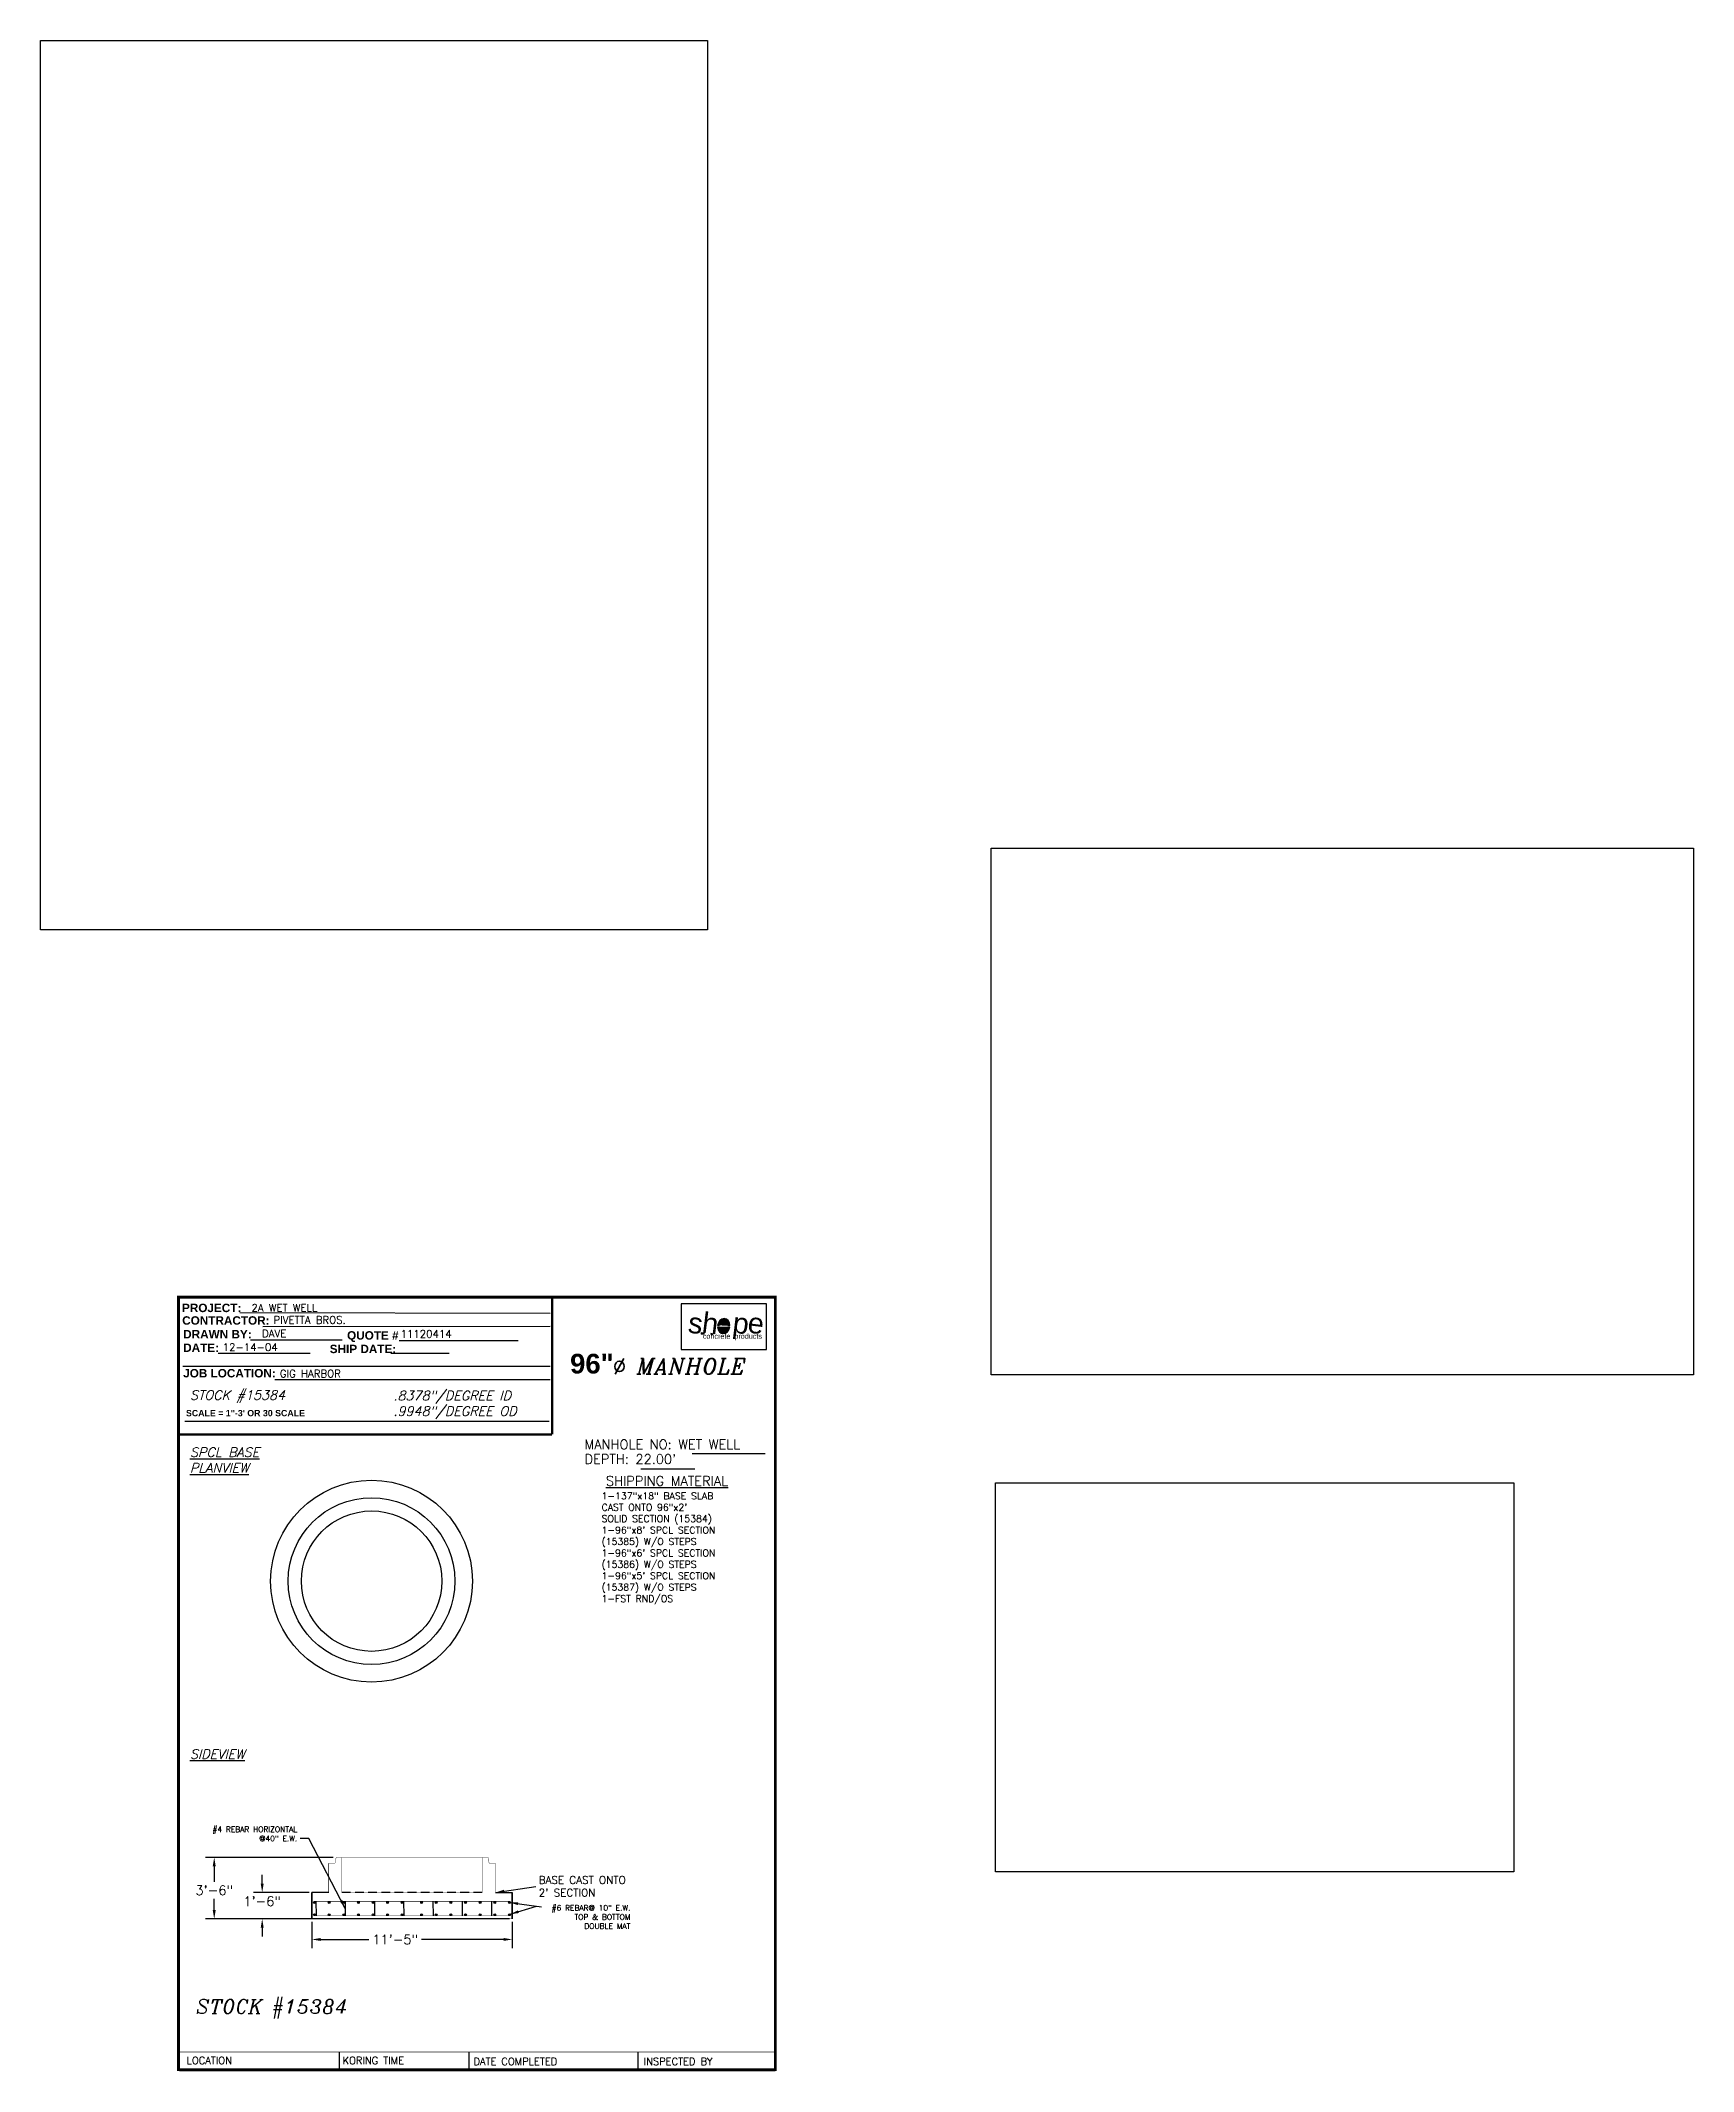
# Model space of a CAD drawing. Extents: x -389 to 2703, y -939 to 1387.
# Drawn here: x 486 to 1616, y -1 to 1387 of the extents above; entities that cross this region are included whole.
import ezdxf

# ---------------------------------------------------------------- set-up
doc = ezdxf.new("R2010")
doc.units = 0
doc.header["$LTSCALE"] = 24
doc.header["$MEASUREMENT"] = 0
doc.linetypes.add('HIDDEN', pattern=[0.375, 0.25, -0.125])
doc.layers.get('0').update_dxf_attribs({"linetype": 'CONTINUOUS'})
doc.layers.get('DEFPOINTS').update_dxf_attribs({"linetype": 'CONTINUOUS'})
for name, color, linetype in [('C', 7, 'CONTINUOUS'), ('DIM', 7, 'CONTINUOUS'), ('PIPE-PD', 7, 'CONTINUOUS'), ('W', 7, 'CONTINUOUS')]:
    doc.layers.add(name, color=color, linetype=linetype)
doc.styles.add('ITALICC', font='italicc', dxfattribs={"height": 4})
doc.styles.add('ROMAND', font='romand', dxfattribs={"height": 6.5})
doc.styles.add('ROMANS', font='romans', dxfattribs={"height": 6.5})
doc.styles.add('SANSSERIFBOLD', font='sasb____.pfb', dxfattribs={"height": 8})
doc.dimstyles.new('96MH', dxfattribs={"dimscale": 32, "dimtxt": 0.18, "dimasz": 0.1875, "dimexe": 0.1875, "dimexo": 0.0625, "dimgap": 0.0625, "dimtad": 0, "dimtih": 1, "dimtoh": 1, "dimzin": 12, "dimdsep": 46, "dimlunit": 4, "dimtxsty": 'ROMAND', "dimcen": 0.0625, "dimadec": 0, "dimazin": 0, "dimtfac": 1, "dimtdec": 0, "dimtofl": 0, "dimtmove": 0, "dimatfit": 1, "dimfxl": 0, "dimfrac": 2, "dimtolj": 1, "dimtzin": 12, "dimarcsym": 0})
picture_1 = doc.add_image_def('image4.jpg', size_in_pixel=(480, 640))
picture_2 = doc.add_image_def('image1.jpg', size_in_pixel=(640, 480))
picture_3 = doc.add_image_def('image2.jpg', size_in_pixel=(640, 480))

msp = doc.modelspace()

# ---------------------------------------------------------------- texts
for s, height, style, p in [('STOCK #15384', 6.4, 'ITALICC', (588.111, 457.931)), ('.8378"/DEGREE ID', 6.4, 'ITALICC', (727.233, 457.553)), ('.9948"/DEGREE OD', 6.4, 'ITALICC', (727.233, 446.965)), ('MANHOLE NO: WET WELL', 6.5, 'ROMANS', (857.842, 424.157)), ("DEPTH: 22.00'", 6.5, 'ROMANS', (857.842, 414.132)), ('%%USHIPPING MATERIAL', 6.5, 'ROMANS', (872.497, 399.182)), ('%%USIDEVIEW', 6.4, 'ITALICC', (588.111, 212.564)), ('STOCK #15384', 9.6, 'ITALICC', (592.159, 38.283)), ('LOCATION', 4.95, 'ROMAND', (585.84, 3.839)), ('KORING TIME', 4.95, 'ROMAND', (692.446, 3.79)), ('DATE COMPLETED', 4.95, 'ROMAND', (781.935, 3.154)), ('INSPECTED BY', 4.95, 'ROMAND', (898.294, 3.154))]:
    msp.add_text(s, height=height, dxfattribs=dict(style=style)).set_placement(p)
at = {"attachment_point": 1}
for s, insert, char_height, width, style in [('%%c MANHOLE', (877.157, 486.101), 10.70345, 269.4977, 'ITALICC'), ('{\\LSPCL BASE PLANVIEW}', (588.111, 425.245), 6.4, 83.74499, 'ITALICC'), ('1-137"x18" BASE SLAB\\PCAST ONTO 96"x2\' \\PSOLID SECTION (15384)\\P1-96"x8\' SPCL SECTION\\P(15385) W/O STEPS\\P1-96"x6\' SPCL SECTION\\P(15386) W/O STEPS\\P1-96"x5\' SPCL SECTION\\P(15387) W/O STEPS\\P1-FST RND/OS', (869.516, 394.548), 4.68, 138.6875, 'ROMAND')]:
    msp.add_mtext(s, dxfattribs=dict(at, insert=insert, char_height=char_height, width=width, style=style))
at = {"style": 'ROMAND'}
for s, insert, char_height, attachment_point in [('#4 REBAR HORIZONTAL\\P@40" E.W.', (661.469, 156.153), 3.75, 9), ("BASE CAST ONTO\\P2' SECTION", (826.537, 125.316), 5.2, 4), ('#6 REBAR@ 10" E.W.\\PTOP & BOTTOM\\PDOUBLE MAT', (889.238, 96.248), 3.75, 9)]:
    msp.add_mtext(s, dxfattribs=dict(at, insert=insert, char_height=char_height, attachment_point=attachment_point))
at = {"layer": 'W', "style": 'SANSSERIFBOLD'}
msp.add_text('96"', height=13.44, dxfattribs=at).set_placement((847.994, 475.884))

# ---------------------------------------------------------------- blocks, each defined once
blk = doc.blocks.new('*D83')
at = {"color": 0, "lineweight": -2}
for p, q in [((671.5, 101.1), (671.5, 83)), ((808.5, 101.1), (808.5, 83)), ((677.5, 89), (710.3, 89)), ((802.5, 89), (746.5, 89))]:
    blk.add_line(p, q, dxfattribs=at)
at = {"color": 0}
for points in [[(677.5, 90), (677.5, 88), (671.5, 89)], [(802.5, 90), (802.5, 88), (808.5, 89)]]:
    blk.add_solid(points, dxfattribs=at)
at = {"layer": 'DEFPOINTS', "color": 0}
for p in [(671.5, 103.1), (808.5, 103.1), (808.5, 89)]:
    blk.add_point(p, dxfattribs=at)
at = {"color": 0, "insert": (728.4, 89), "char_height": 6.5, "attachment_point": 5, "style": 'ROMAND'}
blk.add_mtext('\\A1;11\'-5"', dxfattribs=at)
blk = doc.blocks.new('TITLEB')
for p, q in [((33.1, -10), (189, -10.3)), ((44.7, -17), (189, -16.9)), ((22.3, -30.5), (68.4, -30.5)), ((38.5, -23.7), (84.6, -23.7)), ((109, -30.5), (138.3, -30.5)), ((113.2, -24), (173, -24)), ((4.5, -37), (189, -37)), ((50.7, -43.6), (189, -43.6)), ((5.6, -64.6), (188.5, -64.6))]:
    blk.add_line(p, q)
at = {"style": 'SANSSERIFBOLD'}
for s, height, p in [('PROJECT:', 4.22, (4.1, -9.8)), ('CONTRACTOR:', 4.219, (4.2, -16.1)), ('DRAWN BY:', 4.22, (4.7, -23)), ('QUOTE #', 4.22, (87, -23.6)), ('DATE:', 4.22, (4.7, -29.8)), ('SHIP DATE:', 4.22, (78.3, -30.4)), ('JOB LOCATION:', 4.219, (4.7, -42.6)), ('SCALE = 1"-3\' OR 30 SCALE', 3.164, (6.1, -62.1))]:
    blk.add_text(s, height=height, dxfattribs=at).set_placement(p)
at = {"layer": 'DIM', "style": 'ROMAND'}
blk.add_text('DAVE', height=3.75, dxfattribs=at).set_placement((44.3, -22.4))
for tag, p in [('NAME', (39, -9.5)), ('NAME', (50.1, -15.6)), ('#', (113.8, -22.7)), ('DATE', (24.5, -29.3)), ('DATE', (111.2, -29.3)), ('LOCATION', (53.2, -42.6))]:
    blk.add_attdef(tag, p, '', height=3.75, dxfattribs=at)
blk = doc.blocks.new('*D82')
at = {"color": 0, "lineweight": -2}
for p, q in [((637.5, 127.1), (637.5, 133.1)), ((669.5, 121.1), (631.5, 121.1)), ((681, 103.1), (631.5, 103.1)), ((637.5, 97.1), (637.5, 91.1))]:
    blk.add_line(p, q, dxfattribs=at)
at = {"color": 0}
for points in [[(636.5, 127.1), (638.5, 127.1), (637.5, 121.1)], [(636.5, 97.1), (638.5, 97.1), (637.5, 103.1)]]:
    blk.add_solid(points, dxfattribs=at)
at = {"layer": 'DEFPOINTS', "color": 0}
for p in [(671.5, 121.1), (637.5, 103.1), (683, 103.1)]:
    blk.add_point(p, dxfattribs=at)
at = {"color": 0, "insert": (637.5, 115.1), "char_height": 6.5, "attachment_point": 5, "style": 'ROMAND'}
blk.add_mtext('\\A1;1\'-6"', dxfattribs=at)
blk = doc.blocks.new('shope')
at = {"layer": 'C'}
h = blk.add_hatch(color=256, dxfattribs=at)
h.paths.add_polyline_path([(14.6, 12.5), (14.6, 11.4), (16.5, 11.4), (16.5, 12.3)], flags=16)
h.paths.add_polyline_path([(13.2, 31.6), (29.5, 29.6), (26.7, 7.2), (10.5, 9.2)], flags=9)
h = blk.add_hatch(color=256, dxfattribs=at)
h.paths.add_polyline_path([(21.6, 11.7), (21.6, 11.4), (23.5, 11.4), (23.5, 11.4)], flags=16)
h.paths.add_polyline_path([(13.2, 31.6), (29.5, 29.6), (26.7, 7.2), (10.5, 9.2)], flags=9)
h = blk.add_hatch(color=256, dxfattribs=at)
edge = h.paths.add_edge_path()
edge.add_ellipse((31.1, 17.2), major_axis=(-0.65, -4.14), ratio=0.722363, start_angle=103.1945, end_angle=269.7747, ccw=False)
edge.add_line((34.1, 17.7), (35.6, 17.7))
edge.add_ellipse((31.1, 17.2), major_axis=(-0.86, -5.48), ratio=0.809436, start_angle=102.3072, end_angle=272.2095)
edge.add_line((26.6, 17.7), (28.1, 17.7))
h = blk.add_hatch(color=5, dxfattribs=at)
edge = h.paths.add_edge_path()
edge.add_ellipse((31.1, 17.2), major_axis=(-0.86, -5.48), ratio=0.809436, start_angle=285.2918, end_angle=449.2249)
edge.add_line((35.5, 16.5), (26.6, 16.5))
for p, q in [((62.3, 33.3), (0, 33.3)), ((0, 33.3), (0, 0)), ((62.3, 0), (62.3, 33.3)), ((26.6, 17.7), (28.1, 17.7)), ((26.6, 16.5), (35.5, 16.5)), ((34.1, 17.7), (35.6, 17.7)), ((0, 0), (62.3, 0)), ((14.6, 12.5), (14.6, 11.4)), ((14.6, 12.5), (16.5, 12.3)), ((16.5, 11.4), (14.6, 11.4)), ((16.5, 12.3), (16.5, 11.4)), ((23.5, 11.4), (21.6, 11.7)), ((21.6, 11.7), (21.6, 11.4)), ((21.6, 11.4), (23.5, 11.4)), ((23.5, 11.4), (23.5, 11.4))]:
    blk.add_line(p, q, dxfattribs=at)
for major_axis, ratio, start_param, end_param in [((-0.86, -5.48), 0.809436, 1.785598, 4.750952), ((-0.86, -5.48), 0.809436, 4.979281, 7.840454), ((-0.65, -4.14), 0.722363, 1.801084, 4.708457)]:
    blk.add_ellipse((31.1, 17.2), major_axis=major_axis, ratio=ratio, start_param=start_param, end_param=end_param, dxfattribs=at)
at = {"layer": 'C', "char_height": 15, "width": 202.312, "attachment_point": 1, "style": 'ROMAND'}
for s, insert, rotation in [('{\\f@Arial Unicode MS|b0|i0|c0|p34;s}', (6.3, 27.4), 353.0287), ('{\\f@Arial Unicode MS|b0|i0|c0|p34;h}', (16.5, 27.4), 353), ('{\\f@Arial Unicode MS|b0|i0|c0|p34;p}', (38.8, 27.4), 353), ('{\\f@Arial Unicode MS|b0|i0|c0|p34;e}', (49.8, 27.4), 353)]:
    blk.add_mtext(s, dxfattribs=dict(at, insert=insert, rotation=rotation))
at = {"layer": 'C', "insert": (15.9, 11.7), "char_height": 3.75, "width": 50.625, "attachment_point": 1, "style": 'ROMAND'}
blk.add_mtext('{\\f@Arial Unicode MS|b0|i0|c0|p34;concrete  products}', dxfattribs=at)
blk = doc.blocks.new('*D90')
at = {"color": 0, "lineweight": -2}
for p, q in [((686, 145.1), (598.7, 145.1)), ((604.7, 139.1), (604.7, 128.5)), ((604.7, 109.1), (604.7, 116.7)), ((806.5, 103.1), (598.7, 103.1))]:
    blk.add_line(p, q, dxfattribs=at)
at = {"color": 0}
for points in [[(603.7, 139.1), (605.7, 139.1), (604.7, 145.1)], [(603.7, 109.1), (605.7, 109.1), (604.7, 103.1)]]:
    blk.add_solid(points, dxfattribs=at)
at = {"layer": 'DEFPOINTS', "color": 0}
for p in [(688, 145.1), (604.7, 103.1), (808.5, 103.1)]:
    blk.add_point(p, dxfattribs=at)
at = {"color": 0, "insert": (604.7, 122.6), "char_height": 6.5, "attachment_point": 5, "style": 'ROMAND'}
blk.add_mtext('\\A1;3\'-6"', dxfattribs=at)

# ---------------------------------------------------------------- dimensions: what is measured, and where the dimension line sits
for base, p1, p2, picture, middle in [((604.666, 103.076), (688.045, 145.076), (808.451, 103.076), '*D90', (604.666, 122.593)), ((637.528, 103.076), (671.451, 121.076), (682.951, 103.076), '*D82', (637.528, 115.076))]:
    dim = msp.add_linear_dim(base=base, p1=p1, p2=p2, angle=90, dimstyle='96MH')
    dim.commit()
    dim.dimension.update_dxf_attribs({"geometry": picture, "text_midpoint": middle, "dimtype": 160})
dim = msp.add_linear_dim(base=(808.451, 88.973), p1=(671.451, 103.076), p2=(808.451, 103.076), dimstyle='96MH')
dim.commit()
dim.dimension.update_dxf_attribs({"geometry": '*D83', "text_midpoint": (728.382, 88.973), "dimtype": 160})

# ---------------------------------------------------------------- hatches: boundary and pattern name
for points in [[(673.87, 114.313, 1), (672.615, 114.313, 1)], [(683.87, 114.313, 1), (682.615, 114.313, 1)], [(693.87, 114.313, 1), (692.615, 114.313, 1)], [(703.87, 114.313, 1), (702.615, 114.313, 1)], [(713.87, 114.313, 1), (712.615, 114.313, 1)], [(723.87, 114.313, 1), (722.615, 114.313, 1)], [(733.87, 114.313, 1), (732.615, 114.313, 1)], [(747.105, 114.313, 1), (745.849, 114.313, 1)], [(757.105, 114.313, 1), (755.849, 114.313, 1)], [(767.105, 114.313, 1), (765.849, 114.313, 1)], [(777.105, 114.313, 1), (775.849, 114.313, 1)], [(787.105, 114.313, 1), (785.849, 114.313, 1)], [(797.105, 114.313, 1), (795.849, 114.313, 1)], [(807.105, 114.313, 1), (805.849, 114.313, 1)], [(673.87, 105.9, 1), (672.615, 105.9, 1)], [(683.87, 105.9, 1), (682.615, 105.9, 1)], [(693.87, 105.9, 1), (692.615, 105.9, 1)], [(703.87, 105.9, 1), (702.615, 105.9, 1)], [(713.87, 105.9, 1), (712.615, 105.9, 1)], [(723.87, 105.9, 1), (722.615, 105.9, 1)], [(733.87, 105.9, 1), (732.615, 105.9, 1)], [(747.105, 105.9, 1), (745.849, 105.9, 1)], [(757.105, 105.9, 1), (755.849, 105.9, 1)], [(767.105, 105.9, 1), (765.849, 105.9, 1)], [(777.105, 105.9, 1), (775.849, 105.9, 1)], [(787.105, 105.9, 1), (785.849, 105.9, 1)], [(797.105, 105.9, 1), (795.849, 105.9, 1)], [(807.105, 105.9, 1), (805.849, 105.9, 1)]]:
    msp.add_hatch(color=256).paths.add_polyline_path(points)

# ---------------------------------------------------------------- linework, layer by layer
for p, q in [((931.458, 421.081), (981.286, 421.081)), ((896.277, 410.787), (933.267, 410.787)), ((671.451, 103.076), (671.451, 121.076)), ((682.951, 121.076), (671.451, 121.076)), ((674.21, 115.093), (674.302, 105.12)), ((694.21, 115.093), (694.302, 105.12)), ((714.21, 115.093), (714.302, 105.12)), ((734.21, 115.093), (734.302, 105.12)), ((754.21, 115.093), (754.302, 105.12)), ((774.21, 115.093), (774.302, 105.12)), ((794.21, 115.093), (794.302, 105.12)), ((796.951, 121.076), (808.451, 121.076)), ((808.451, 103.076), (808.451, 121.076)), ((739.951, 103.076), (671.451, 103.076))]:
    msp.add_line(p, q)
at = {"const_width": 2}
msp.add_lwpolyline([(988.31, 0), (988.31, 528), (580.31, 528), (580.31, 0)], close=True, dxfattribs=at)
for points, const_width in [([(835.702, 527.322), (835.702, 434.23)], 1.6), ([(585.153, 434.127), (642.864, 434.127)], 0.5), ([(580.826, -0.349), (988.31, -0.349)], 1.65), ([(580.826, 12.069), (988.31, 12.069)], 0.66)]:
    msp.add_lwpolyline(points, dxfattribs=dict(const_width=const_width))
msp.add_lwpolyline([(579.223, 434.127, 1.6, 1.6, 0), (835.702, 434.127, 1.6, 1.6, 0)], format="xyseb")
for points in [[(682.951, 121.076), (671.451, 121.076), (671.451, 103.076)], [(796.951, 121.076), (808.451, 121.076), (808.451, 103.076)], [(894.341, 12.069), (894.341, -0.349)]]:
    msp.add_lwpolyline(points)
at = {"linetype": 'HIDDEN'}
msp.add_lwpolyline([(787.951, 121.076), (691.951, 121.076)], dxfattribs=at)
for centre, radius in [((712.275, 333.94), 69), ((673.242, 114.313), 0.628), ((683.242, 114.313), 0.628), ((693.242, 114.313), 0.628), ((703.242, 114.313), 0.628), ((713.242, 114.313), 0.628), ((723.242, 114.313), 0.628), ((733.242, 114.313), 0.628), ((746.477, 114.313), 0.628), ((756.477, 114.313), 0.628), ((766.477, 114.313), 0.628), ((776.477, 114.313), 0.628), ((786.477, 114.313), 0.628), ((796.477, 114.313), 0.628), ((806.477, 114.313), 0.628), ((673.242, 105.9), 0.628), ((683.242, 105.9), 0.628), ((693.242, 105.9), 0.628), ((703.242, 105.9), 0.628), ((713.242, 105.9), 0.628), ((723.242, 105.9), 0.628), ((733.242, 105.9), 0.628), ((746.477, 105.9), 0.628), ((756.477, 105.9), 0.628), ((766.477, 105.9), 0.628), ((776.477, 105.9), 0.628), ((786.477, 105.9), 0.628), ((796.477, 105.9), 0.628), ((806.477, 105.9), 0.628)]:
    msp.add_circle(centre, radius)
at = {"layer": 'PIPE-PD'}
for radius in [57, 48]:
    msp.add_circle((712.275, 333.94), radius, dxfattribs=at)
at = {"layer": 'W'}
for p, q in [((690.384, -0.349), (690.384, 12.069)), ((779.002, -0.349), (779.002, 12.069))]:
    msp.add_line(p, q, dxfattribs=at)
at = {"layer": 'W', "const_width": 0.3}
for points in [[(682.951, 121.076), (682.951, 141.076)], [(691.951, 121.076), (691.951, 145.076)], [(787.951, 121.076), (787.951, 145.076)], [(796.951, 121.076), (796.951, 141.076)], [(808.451, 121.076), (808.451, 103.076), (671.451, 103.076), (671.451, 121.076)], [(806.86, 115.096), (806.86, 115.096), (672.859, 115.089), (672.859, 115.089)], [(806.952, 105.124), (806.952, 105.124), (672.951, 105.116), (672.951, 105.116)]]:
    msp.add_lwpolyline(points, dxfattribs=at)
at = {"layer": 'W', "linetype": 'Continuous', "const_width": 0.25}
for points in [[(682.951, 141.076), (687.233, 141.076), (688.045, 145.076), (690.951, 145.076), (788.951, 145.076), (791.858, 145.076), (792.67, 141.076), (796.951, 141.076)], [(691.951, 121.076), (787.951, 121.076)]]:
    msp.add_lwpolyline(points, dxfattribs=at)

# ---------------------------------------------------------------- block references
at = {"layer": 'C', "xscale": 0.9375, "yscale": 0.9375, "zscale": 0.9375}
msp.add_blockref('shope', (923.873, 492.162), dxfattribs=at)
at = {"layer": 'W'}
ref = msp.add_blockref('TITLEB', (577.09, 531.175), dxfattribs=dict(at, xscale=1.36125, yscale=1.36125, zscale=1.36125))
ref.add_attrib('NAME', 'PIVETTA BROS.', (645.221, 509.897), dxfattribs={"layer": 'DIM', "height": 5.10469, "style": 'ROMAND'})
ref.add_attrib('LOCATION', 'GIG HARBOR', (649.535, 473.233), dxfattribs={"layer": 'DIM', "height": 5.1047, "style": 'ROMAND'})
ref.add_attrib('DATE', '12-14-04', (610.479, 491.299), dxfattribs={"layer": 'DIM', "height": 5.1047, "style": 'ROMAND'})
ref.add_attrib('NAME', '2A WET WELL', (630.177, 518.221), dxfattribs={"layer": 'DIM', "height": 5.10469, "style": 'ROMAND'})
ref.add_attrib('#', '11120414', (732.064, 500.341), dxfattribs={"layer": 'DIM', "height": 5.1047, "style": 'ROMAND'})

msp.set_redraw_order([(e.dxf.handle, doc.entitydb.next_handle()) for e in msp.query("TEXT MTEXT ATTDEF DIMENSION ARC_DIMENSION")])  # texts and dimensions are drawn at this point

# ---------------------------------------------------------------- pictures from other files: only their frames are drawn
image = msp.add_image(picture_1, insert=(486.005, 779.147), size_in_units=(455.869, 607.826))
image.dxf.flags = 7
image = msp.add_image(picture_3, insert=(1135.97, 474.976), size_in_units=(479.996, 359.997))
image.dxf.flags = 7
image = msp.add_image(picture_2, insert=(1138.878, 135.296), size_in_units=(354.364, 265.773))
image.dxf.flags = 7

# ---------------------------------------------------------------- leaders
at = {"annotation_type": 0, "has_hookline": 1}
for points, hookline_direction, text_width in [([(694.256, 110.106), (669.469, 158.028), (663.469, 158.028)], 1, 66.071), ([(796.951, 121.076), (824.537, 125.316)], 0, 68.095), ([(806.477, 114.313), (828.419, 111.344)], 0, 62.321)]:
    msp.add_leader(points, dimstyle='96MH', override={"dimgap": 0.0625, "dimtad": 0}, dxfattribs=dict(at, hookline_direction=hookline_direction, text_width=text_width))
msp.add_leader([(806.925, 106.248), (824.95, 111.775)], dimstyle='96MH', override={"dimgap": 0.0625, "dimtad": 0})

doc.saveas('drawing.dxf')
